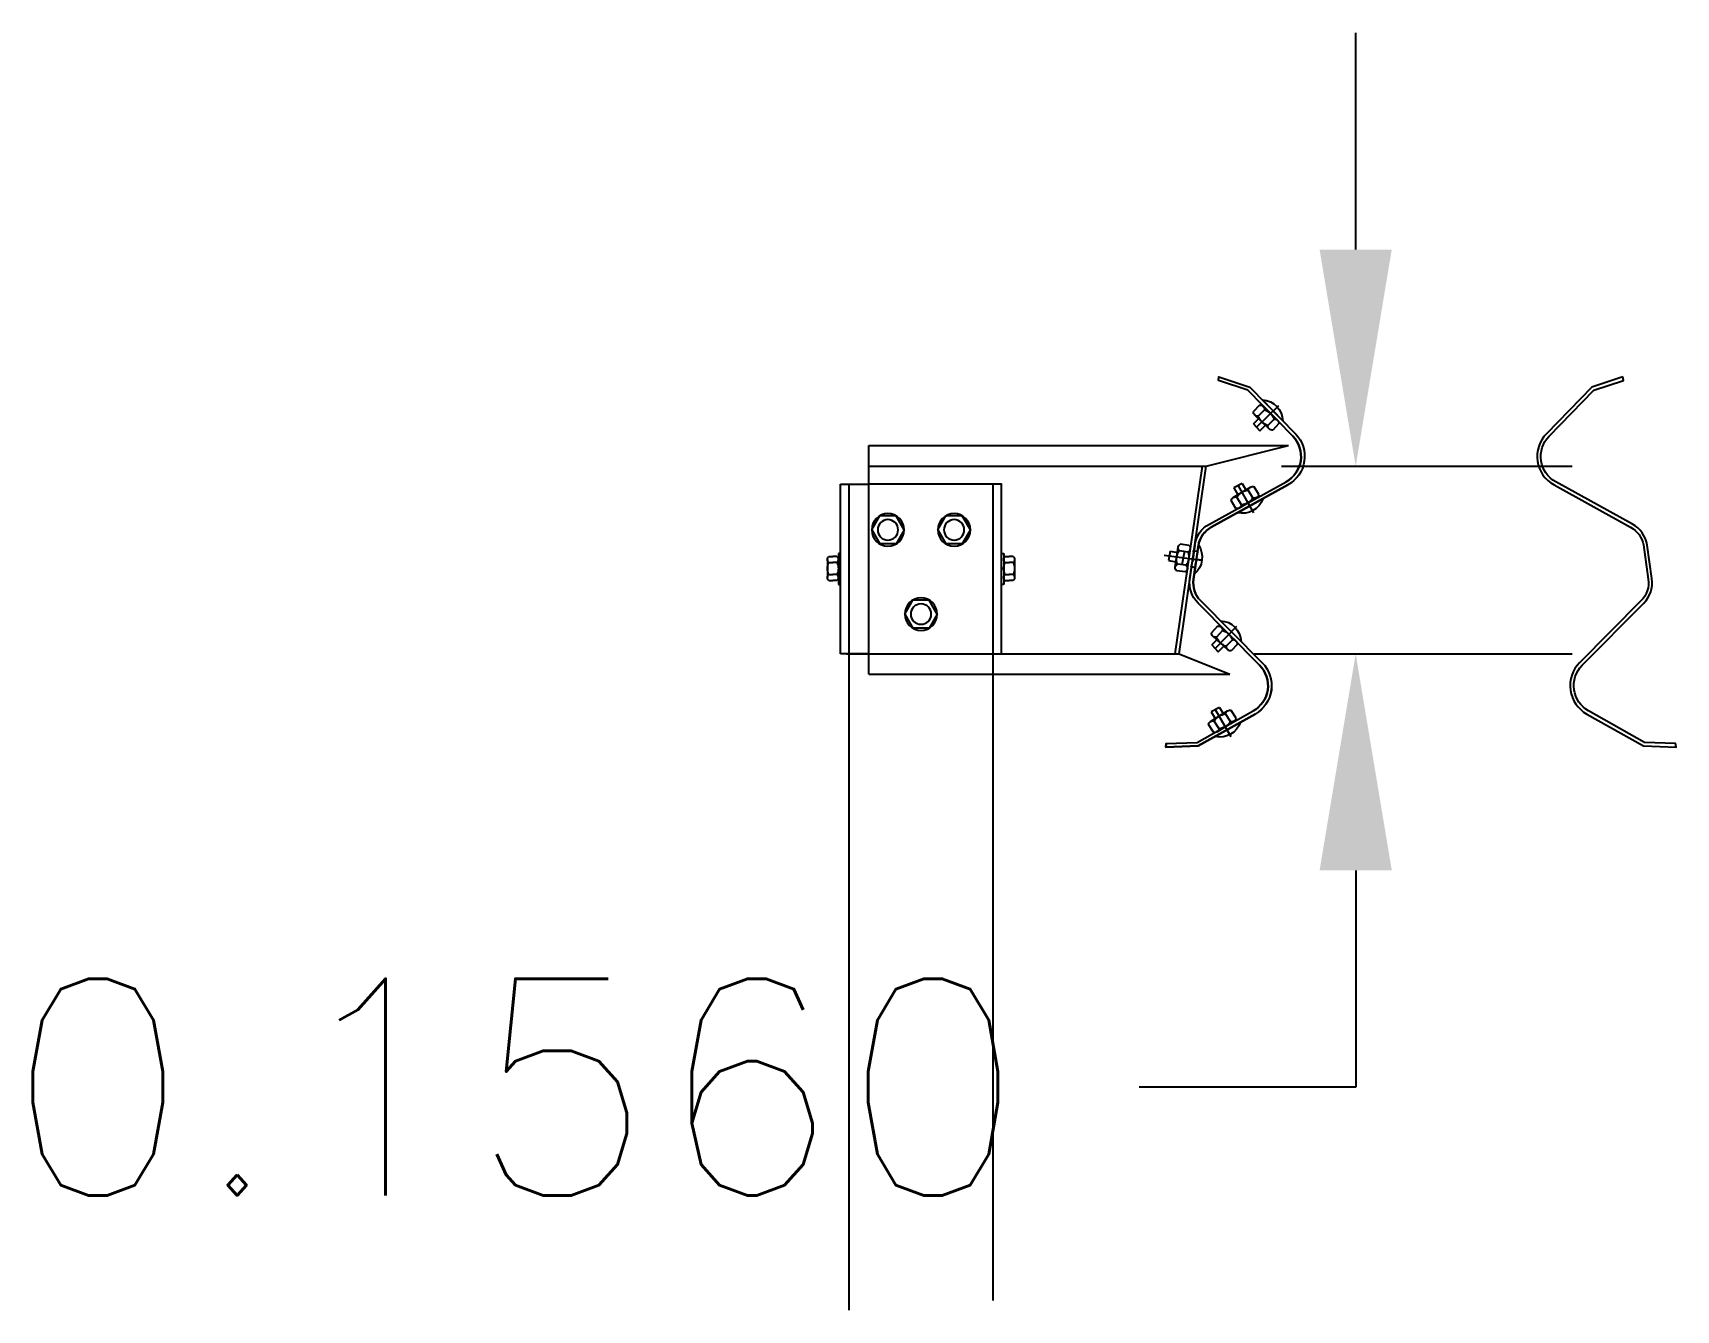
# Model space of a CAD drawing. Header units: metres. Extents: x 750563 to 756046, y 4495933 to 4497284.
# Drawn here: x 755671.706 to 755673.072, y 4496164.715 to 4496165.776 of the extents above; entities that cross this region are included whole.
import ezdxf

# ---------------------------------------------------------------- set-up
doc = ezdxf.new("R2010")
doc.units = ezdxf.units.M
doc.layers.add('00TRAMA251', color=251, linetype='Continuous')
doc.styles.get("Standard").update_dxf_attribs({"font": 'simplex.shx'})
doc.dimstyles.get("Standard").update_dxf_attribs({"dimtxt": 0.18, "dimasz": 0.18, "dimexe": 0.18, "dimexo": 0.0625, "dimgap": 0.09, "dimtad": 0, "dimtih": 1, "dimtoh": 1, "dimdec": 4, "dimzin": 0, "dimdsep": 46, "dimtxsty": 'Standard', "dimcen": 0.09, "dimadec": 0, "dimazin": 0, "dimtfac": 1, "dimtdec": 4, "dimtofl": 0, "dimtmove": 0, "dimatfit": 3, "dimfxl": 1, "dimtolj": 1, "dimtzin": 0, "dimarcsym": 0})

msp = doc.modelspace()

# ---------------------------------------------------------------- blocks, each defined once
blk = doc.blocks.new('*D200')
at = {"color": 0, "lineweight": -2, "transparency": 16777216}
for p, q in [((755672.8053, 4496165.5962), (755672.8053, 4496165.7762)), ((755672.7435, 4496165.4162), (755672.9853, 4496165.4162)), ((755672.721, 4496165.2602), (755672.9853, 4496165.2602)), ((755672.8053, 4496165.0802), (755672.8053, 4496164.9002)), ((755672.8053, 4496164.9002), (755672.6253, 4496164.9002))]:
    blk.add_line(p, q, dxfattribs=at)
at = {"color": 0, "transparency": 16777216}
for points in [[(755672.7753, 4496165.5962), (755672.8353, 4496165.5962), (755672.8053, 4496165.4162)], [(755672.7753, 4496165.0802), (755672.8353, 4496165.0802), (755672.8053, 4496165.2602)]]:
    blk.add_solid(points, dxfattribs=at)
at = {"layer": 'Defpoints', "color": 0, "transparency": 16777216}
for p in [(755672.681, 4496165.4162), (755672.6585, 4496165.2602), (755672.8053, 4496165.2602)]:
    blk.add_point(p, dxfattribs=at)
at = {"color": 0, "transparency": 16777216, "insert": (755672.1068, 4496164.9002), "char_height": 0.18, "attachment_point": 5}
blk.add_mtext('\\A1;0.1560', dxfattribs=at)

# ---------------------------------------------------------------- dimensions: what is measured, and where the dimension line sits
dim = msp.add_linear_dim(base=(755672.80533, 4496165.26022), p1=(755672.681, 4496165.41622), p2=(755672.6585, 4496165.26022), angle=90, dimstyle='Standard')
dim.commit()
dim.dimension.update_dxf_attribs({"geometry": '*D200', "text_midpoint": (755672.10676, 4496164.90022)})

# ---------------------------------------------------------------- linework, layer by layer
at = {"flags": 128}
for points in [[(755672.69167, 4496165.49034), (755672.71738, 4496165.48188), (755672.75519, 4496165.44312, -0.4956465), (755672.74887, 4496165.40051), (755672.68517, 4496165.36546, 0.227277), (755672.67459, 4496165.35065), (755672.67048, 4496165.32224, 0.2355209), (755672.67638, 4496165.30441), (755672.72758, 4496165.2528, -0.4956465), (755672.72162, 4496165.21014), (755672.6744, 4496165.18363), (755672.64735, 4496165.18278), (755672.64779, 4496165.1858), (755672.67357, 4496165.18661), (755672.72014, 4496165.21276, 0.4956465), (755672.72545, 4496165.25068), (755672.67424, 4496165.30229, -0.2353397), (755672.66751, 4496165.32267), (755672.67151, 4496165.35045, -0.2353397), (755672.68372, 4496165.36809), (755672.74742, 4496165.40315, 0.4956465), (755672.75304, 4496165.44102), (755672.71574, 4496165.47926), (755672.69123, 4496165.48731), (755672.69167, 4496165.49034)], [(755673.02738, 4496165.49034), (755673.00167, 4496165.48188), (755672.96386, 4496165.44312, 0.4956465), (755672.97018, 4496165.40051), (755673.03387, 4496165.36546, -0.227277), (755673.04446, 4496165.35065), (755673.04856, 4496165.32224, -0.2355209), (755673.04267, 4496165.30441), (755672.99147, 4496165.2528, 0.4956465), (755672.99743, 4496165.21014), (755673.04465, 4496165.18363), (755673.0717, 4496165.18278), (755673.07126, 4496165.1858), (755673.04548, 4496165.18661), (755672.9989, 4496165.21276, -0.4956465), (755672.9936, 4496165.25068), (755673.04481, 4496165.30229, 0.2353397), (755673.05154, 4496165.32267), (755673.04753, 4496165.35045, 0.2353397), (755673.03532, 4496165.36809), (755672.97163, 4496165.40315, -0.4956465), (755672.96601, 4496165.44102), (755673.0033, 4496165.47926), (755673.02781, 4496165.48731), (755673.02738, 4496165.49034)]]:
    msp.add_lwpolyline(points, format="xyb", dxfattribs=at)
at = {"layer": '00TRAMA251'}
for p, q in [((755672.72544, 4496165.4669), (755672.72025, 4496165.46149)), ((755672.72287, 4496165.44843), (755672.74145, 4496165.46655)), ((755672.72946, 4496165.46305), (755672.72427, 4496165.45763)), ((755672.74468, 4496165.45372), (755672.72789, 4496165.47128)), ((755672.74042, 4496165.45436), (755672.72836, 4496165.46592)), ((755672.72022, 4496165.45133), (755672.72454, 4496165.45555)), ((755672.72022, 4496165.45133), (755672.72553, 4496165.44553)), ((755672.73341, 4496165.44705), (755672.72135, 4496165.45861)), ((755672.72553, 4496165.44553), (755672.73022, 4496165.45011)), ((755672.7375, 4496165.45534), (755672.73231, 4496165.44992)), ((755672.74152, 4496165.45148), (755672.73633, 4496165.44607)), ((755672.40069, 4496165.43322), (755672.74942, 4496165.43322)), ((755672.40069, 4496165.41622), (755672.40069, 4496165.43322)), ((755672.681, 4496165.41622), (755672.74942, 4496165.43322)), ((755672.40069, 4496165.41622), (755672.681, 4496165.41622)), ((755672.40069, 4496165.26022), (755672.40069, 4496165.41622)), ((755672.65536, 4496165.26022), (755672.67787, 4496165.41622)), ((755672.6585, 4496165.26022), (755672.681, 4496165.41622)), ((755672.37699, 4496165.40123), (755672.40069, 4496165.40123)), ((755672.37699, 4496165.26022), (755672.37699, 4496165.40123)), ((755672.38395, 4496165.40123), (755672.38395, 4496165.26022)), ((755672.50395, 4496165.40123), (755672.40069, 4496165.40123)), ((755672.50395, 4496165.26022), (755672.50395, 4496165.40123)), ((755672.68372, 4496165.36809), (755672.74742, 4496165.40315)), ((755672.68517, 4496165.36546), (755672.74887, 4496165.40051)), ((755672.70345, 4496165.39008), (755672.71773, 4496165.39876)), ((755672.71099, 4496165.40173), (755672.70402, 4496165.39809)), ((755672.70402, 4496165.39809), (755672.70723, 4496165.39238)), ((755672.7075, 4496165.39991), (755672.72022, 4496165.37729)), ((755672.71099, 4496165.40173), (755672.71395, 4496165.39646)), ((755672.71992, 4496165.38978), (755672.71603, 4496165.39619)), ((755672.72468, 4496165.39267), (755672.72079, 4496165.39908)), ((755672.70564, 4496165.38111), (755672.70175, 4496165.38752)), ((755672.7104, 4496165.384), (755672.70651, 4496165.39041)), ((755672.70699, 4496165.37747), (755672.72829, 4496165.38917)), ((755672.7087, 4496165.38143), (755672.72298, 4496165.3901)), ((755672.40295, 4496165.36322), (755672.4097, 4496165.37491)), ((755672.4232, 4496165.37491), (755672.4097, 4496165.37491)), ((755672.42995, 4496165.36322), (755672.4232, 4496165.37491)), ((755672.45795, 4496165.36322), (755672.4647, 4496165.37491)), ((755672.4782, 4496165.37491), (755672.4647, 4496165.37491)), ((755672.48495, 4496165.36322), (755672.4782, 4496165.37491)), ((755672.40295, 4496165.36322), (755672.4097, 4496165.35153)), ((755672.4232, 4496165.35153), (755672.4097, 4496165.35153)), ((755672.42995, 4496165.36322), (755672.4232, 4496165.35153)), ((755672.45795, 4496165.36322), (755672.4647, 4496165.35153)), ((755672.4782, 4496165.35153), (755672.4647, 4496165.35153)), ((755672.48495, 4496165.36322), (755672.4782, 4496165.35153)), ((755672.66682, 4496165.3503), (755672.6594, 4496165.35135)), ((755672.67151, 4496165.35045), (755672.66951, 4496165.33656)), ((755672.67117, 4496165.3266), (755672.67459, 4496165.35065)), ((755672.36617, 4496165.33861), (755672.36617, 4496165.32357)), ((755672.36736, 4496165.34112), (755672.3707, 4496165.34112)), ((755672.37403, 4496165.34112), (755672.3707, 4496165.34112)), ((755672.37522, 4496165.34371), (755672.37522, 4496165.31774)), ((755672.37699, 4496165.34371), (755672.37522, 4496165.34371)), ((755672.37522, 4496165.33861), (755672.37522, 4496165.32357)), ((755672.37699, 4496165.31774), (755672.37699, 4496165.34371)), ((755672.51091, 4496165.31774), (755672.51091, 4496165.34371)), ((755672.51091, 4496165.34371), (755672.51268, 4496165.34371)), ((755672.51268, 4496165.34371), (755672.51268, 4496165.31774)), ((755672.51268, 4496165.33861), (755672.51268, 4496165.32357)), ((755672.51387, 4496165.34112), (755672.5172, 4496165.34112)), ((755672.52053, 4496165.34112), (755672.5172, 4496165.34112)), ((755672.52173, 4496165.33861), (755672.52173, 4496165.32357)), ((755672.64612, 4496165.34229), (755672.67749, 4496165.33796)), ((755672.65113, 4496165.34545), (755672.64977, 4496165.33771)), ((755672.64977, 4496165.33771), (755672.65598, 4496165.33662)), ((755672.65113, 4496165.34545), (755672.65708, 4496165.3444)), ((755672.65536, 4496165.33224), (755672.65771, 4496165.34878)), ((755672.66604, 4496165.34478), (755672.65861, 4496165.34584)), ((755672.66298, 4496165.34577), (755672.66087, 4496165.3338)), ((755672.66538, 4496165.33082), (755672.66773, 4496165.34736)), ((755672.67182, 4496165.34553), (755672.66973, 4496165.34521)), ((755672.67382, 4496165.34524), (755672.67182, 4496165.34553)), ((755672.67449, 4496165.35002), (755672.67249, 4496165.33613)), ((755672.67749, 4496165.33796), (755672.67288, 4496165.33862)), ((755672.36736, 4496165.33611), (755672.3707, 4496165.33611)), ((755672.36736, 4496165.32609), (755672.3707, 4496165.32609)), ((755672.37403, 4496165.33611), (755672.3707, 4496165.33611)), ((755672.37403, 4496165.32609), (755672.3707, 4496165.32609)), ((755672.51387, 4496165.33611), (755672.5172, 4496165.33611)), ((755672.51387, 4496165.32609), (755672.5172, 4496165.32609)), ((755672.52053, 4496165.33611), (755672.5172, 4496165.33611)), ((755672.52053, 4496165.32609), (755672.5172, 4496165.32609)), ((755672.66369, 4496165.32824), (755672.65626, 4496165.3293)), ((755672.66447, 4496165.33376), (755672.65705, 4496165.33481)), ((755672.66738, 4496165.32174), (755672.66938, 4496165.33563)), ((755672.66994, 4496165.33229), (755672.66805, 4496165.33324)), ((755672.67194, 4496165.33201), (755672.66994, 4496165.33229)), ((755672.67048, 4496165.32224), (755672.67249, 4496165.33613)), ((755672.36736, 4496165.32107), (755672.3707, 4496165.32106)), ((755672.37403, 4496165.32107), (755672.3707, 4496165.32106)), ((755672.37522, 4496165.31774), (755672.37699, 4496165.31774)), ((755672.51268, 4496165.31774), (755672.51091, 4496165.31774)), ((755672.51387, 4496165.32107), (755672.5172, 4496165.32106)), ((755672.52053, 4496165.32107), (755672.5172, 4496165.32106)), ((755672.43045, 4496165.29322), (755672.4372, 4496165.30491)), ((755672.4507, 4496165.30491), (755672.4372, 4496165.30491)), ((755672.45745, 4496165.29322), (755672.4507, 4496165.30491)), ((755672.67424, 4496165.30229), (755672.72545, 4496165.25068)), ((755672.67638, 4496165.30441), (755672.72758, 4496165.2528)), ((755672.43045, 4496165.29322), (755672.4372, 4496165.28153)), ((755672.45745, 4496165.29322), (755672.4507, 4496165.28153)), ((755672.69055, 4496165.28328), (755672.68547, 4496165.27777)), ((755672.68835, 4496165.26477), (755672.70656, 4496165.28326)), ((755672.71005, 4496165.27049), (755672.69291, 4496165.28772)), ((755672.70578, 4496165.27104), (755672.69349, 4496165.28236)), ((755672.4507, 4496165.28153), (755672.4372, 4496165.28153)), ((755672.68564, 4496165.26761), (755672.68988, 4496165.27192)), ((755672.69892, 4496165.2636), (755672.68663, 4496165.27492)), ((755672.69465, 4496165.27951), (755672.68957, 4496165.274)), ((755672.70284, 4496165.27196), (755672.69776, 4496165.26645)), ((755672.70693, 4496165.26819), (755672.70185, 4496165.26268)), ((755672.40069, 4496165.26022), (755672.37699, 4496165.26022)), ((755672.382, 4496165.26022), (755672.6585, 4496165.26022)), ((755672.40069, 4496165.24322), (755672.40069, 4496165.26022)), ((755672.50395, 4496165.26022), (755672.51091, 4496165.26022)), ((755672.6585, 4496165.26022), (755672.70062, 4496165.24322)), ((755672.68564, 4496165.26761), (755672.69106, 4496165.26192)), ((755672.69106, 4496165.26192), (755672.69566, 4496165.26659)), ((755672.40069, 4496165.24322), (755672.70062, 4496165.24322)), ((755672.69206, 4496165.21573), (755672.68514, 4496165.212)), ((755672.6886, 4496165.21387), (755672.7016, 4496165.19141)), ((755672.69206, 4496165.21573), (755672.69509, 4496165.2105)), ((755672.67357, 4496165.18661), (755672.72014, 4496165.21276)), ((755672.6744, 4496165.18363), (755672.72162, 4496165.21014)), ((755672.68698, 4496165.19504), (755672.683, 4496165.2014)), ((755672.68467, 4496165.20399), (755672.69884, 4496165.21284)), ((755672.68514, 4496165.212), (755672.68842, 4496165.20633)), ((755672.6917, 4496165.19799), (755672.68773, 4496165.20435)), ((755672.68837, 4496165.19143), (755672.70952, 4496165.20339)), ((755672.69003, 4496165.1954), (755672.7042, 4496165.20425)), ((755672.70115, 4496165.20389), (755672.69717, 4496165.21025)), ((755672.70587, 4496165.20684), (755672.7019, 4496165.2132)), ((755672.64779, 4496165.1858), (755672.67357, 4496165.18661)), ((755672.64779, 4496165.1858), (755672.64735, 4496165.18278)), ((755672.64735, 4496165.18278), (755672.6744, 4496165.18363))]:
    msp.add_line(p, q, dxfattribs=at)
at = {"layer": '00TRAMA251', "flags": 128}
msp.add_lwpolyline([(755672.75304, 4496165.44102), (755672.71574, 4496165.47926), (755672.69123, 4496165.48731), (755672.69167, 4496165.49034), (755672.71738, 4496165.48188), (755672.75519, 4496165.44312)], dxfattribs=at)
at = {"layer": '00TRAMA251'}
for points in [[(755672.51091, 4496165.26022), (755672.51091, 4496165.40123), (755672.50395, 4496165.40123)], [(755672.38395, 4496165.26022), (755672.38395, 4496164.71482)], [(755672.50395, 4496164.7229), (755672.50395, 4496165.26022)]]:
    msp.add_lwpolyline(points, dxfattribs=at)
at = {"layer": '00TRAMA251', "extrusion": (0, 0, -1)}
for centre, major_axis, start_param, end_param in [((755672.72385, 4496165.46122), (0.00255, 0.00255), 2.2395782, 4.0016065), ((755672.72586, 4496165.46331), (0.00255, 0.00255), -0.9020145, 0.8600139), ((755672.72651, 4496165.45316), (0.01285, 0.01285), -0.7097271, 0.7544989), ((755672.72576, 4496165.45114), (-0.00882, 0.00882), 1.0868454, 2.0127466), ((755672.73601, 4496165.46183), (0.00882, 0.00882), 2.6576418, 3.5835429), ((755672.73591, 4496165.44965), (0.00255, 0.00255), 2.2395782, 4.0016065), ((755672.73792, 4496165.45175), (-0.00255, 0.00255), 0.6687819, 2.4308102), ((755672.73582, 4496165.42422), (0.01701, 0.01701), 0.0124152, 1.8530502), ((755672.73582, 4496165.42422), (0.01914, 0.01914), 0.0124152, 1.8530502), ((755672.71706, 4496165.38376), (0.00882, 0.00882), 4.4891034, 5.4150046), ((755672.7196, 4496165.39567), (0.00255, 0.00255), 4.0710399, 5.8330682), ((755672.72111, 4496165.39319), (-0.00255, 0.00255), 2.5002435, 4.2622719), ((755672.70532, 4496165.387), (-0.00255, 0.00255), 5.6418362, 7.4038645), ((755672.70683, 4496165.38452), (-0.00255, 0.00255), 2.5002435, 4.2622719), ((755672.71113, 4496165.39517), (0.01285, 0.01285), 1.1217346, 2.5859606), ((755672.70937, 4496165.39642), (-0.00882, 0.00882), 2.9183071, 3.8442083), ((755672.41645, 4496165.36322), (0.00955, 0.00955), 3.9269908, 10.2101761), ((755672.41645, 4496165.36322), (0.00601, 0.00601), 3.9269908, 10.2101761), ((755672.47145, 4496165.36322), (0.00955, 0.00955), 3.9269908, 10.2101761), ((755672.47145, 4496165.36322), (0.00601, 0.00601), 3.9269908, 10.2101761), ((755672.69532, 4496165.34701), (0.01701, 0.01701), 4.0701076, 4.9946429), ((755672.69532, 4496165.34701), (-0.01488, 0.01488), 5.6409039, 6.5654392), ((755672.66128, 4496165.34827), (0.00255, 0.00255), 3.1870697, 4.949098), ((755672.66416, 4496165.34786), (0.00255, 0.00255), 0.045477, 1.8075053), ((755672.6595, 4496165.34053), (0.01285, 0.01285), 0.1943781, 1.6586042), ((755672.3694, 4496165.33862), (-0.00228, 0.00228), 4.610001, 6.3855733), ((755672.37199, 4496165.33862), (0.00228, 0.00228), -0.102388, 1.6731843), ((755672.51591, 4496165.33862), (-0.00228, 0.00228), 4.610001, 6.3855733), ((755672.5185, 4496165.33862), (-0.00228, 0.00228), 1.4684084, 3.2439806), ((755672.66888, 4496165.33876), (0.00882, 0.00882), 3.6051332, 4.5310344), ((755672.65421, 4496165.34084), (0.00882, 0.00882), 0.4635406, 1.3894417), ((755672.37702, 4496165.3311), (-0.00769, 0.00769), 5.0191688, 5.9764055), ((755672.3694, 4496165.32358), (0.00228, 0.00228), 3.0393062, 4.8146754), ((755672.36437, 4496165.3311), (0.00769, 0.00769), 0.3067798, 1.2640165), ((755672.37199, 4496165.32358), (-0.00228, 0.00228), 1.4685099, 3.2438791), ((755672.52353, 4496165.3311), (-0.00769, 0.00769), 5.0191688, 5.9764055), ((755672.51591, 4496165.32358), (0.00228, 0.00228), 3.0393062, 4.8146754), ((755672.51088, 4496165.3311), (0.00769, 0.00769), 0.3067798, 1.2640165), ((755672.5185, 4496165.32358), (-0.00228, 0.00228), 1.4685099, 3.2438791), ((755672.65893, 4496165.33173), (0.00255, 0.00255), 3.1870697, 4.949098), ((755672.66181, 4496165.33132), (0.00255, 0.00255), 0.045477, 1.8075053), ((755672.69132, 4496165.31924), (-0.01701, 0.01701), 4.7163686, 5.6409039), ((755672.69132, 4496165.31924), (0.01488, 0.01488), 3.1455723, 4.0701076), ((755672.44395, 4496165.29322), (0.00955, 0.00955), 3.9269908, 10.2101761), ((755672.44395, 4496165.29322), (0.00601, 0.00601), 3.9269908, 10.2101761), ((755672.69104, 4496165.27971), (-0.00255, 0.00255), 0.6488345, 2.4108628), ((755672.6919, 4496165.26957), (0.01285, 0.01285), -0.7296745, 0.7345516), ((755672.68907, 4496165.27757), (0.00255, 0.00255), 2.2196308, 3.9816591), ((755672.70122, 4496165.27843), (-0.00882, 0.00882), 4.2084907, 5.1343919), ((755672.69118, 4496165.26753), (-0.00882, 0.00882), 1.0668981, 1.9927992), ((755672.70333, 4496165.26839), (0.00255, 0.00255), -0.9219618, 0.8400665), ((755672.70136, 4496165.26625), (0.00255, 0.00255), 2.2196308, 3.9816591), ((755672.70837, 4496165.23373), (0.01701, 0.01701), 0.0039796, 1.8446146), ((755672.70837, 4496165.23373), (0.01914, 0.01914), 0.0039796, 1.8446146), ((755672.70075, 4496165.20978), (-0.00255, 0.00255), 5.6293313, 7.3913596), ((755672.68658, 4496165.20093), (0.00255, 0.00255), 4.058535, 5.8205633), ((755672.69836, 4496165.19784), (-0.00882, 0.00882), 6.0473949, 6.973296), ((755672.69229, 4496165.20918), (-0.01285, 0.01285), 2.680026, 4.1442521), ((755672.69051, 4496165.2104), (-0.00882, 0.00882), 2.9058022, 3.8317034), ((755672.70229, 4496165.20731), (0.00255, 0.00255), 0.9169423, 2.6789706), ((755672.68812, 4496165.19846), (0.00255, 0.00255), 0.9169423, 2.6789706)]:
    msp.add_ellipse(centre, major_axis=major_axis, ratio=1, start_param=start_param, end_param=end_param, dxfattribs=at)

msp.set_redraw_order([(e.dxf.handle, doc.entitydb.next_handle()) for e in msp.query("TEXT MTEXT ATTDEF DIMENSION ARC_DIMENSION")])  # texts and dimensions are drawn at this point

doc.saveas('drawing.dxf')
